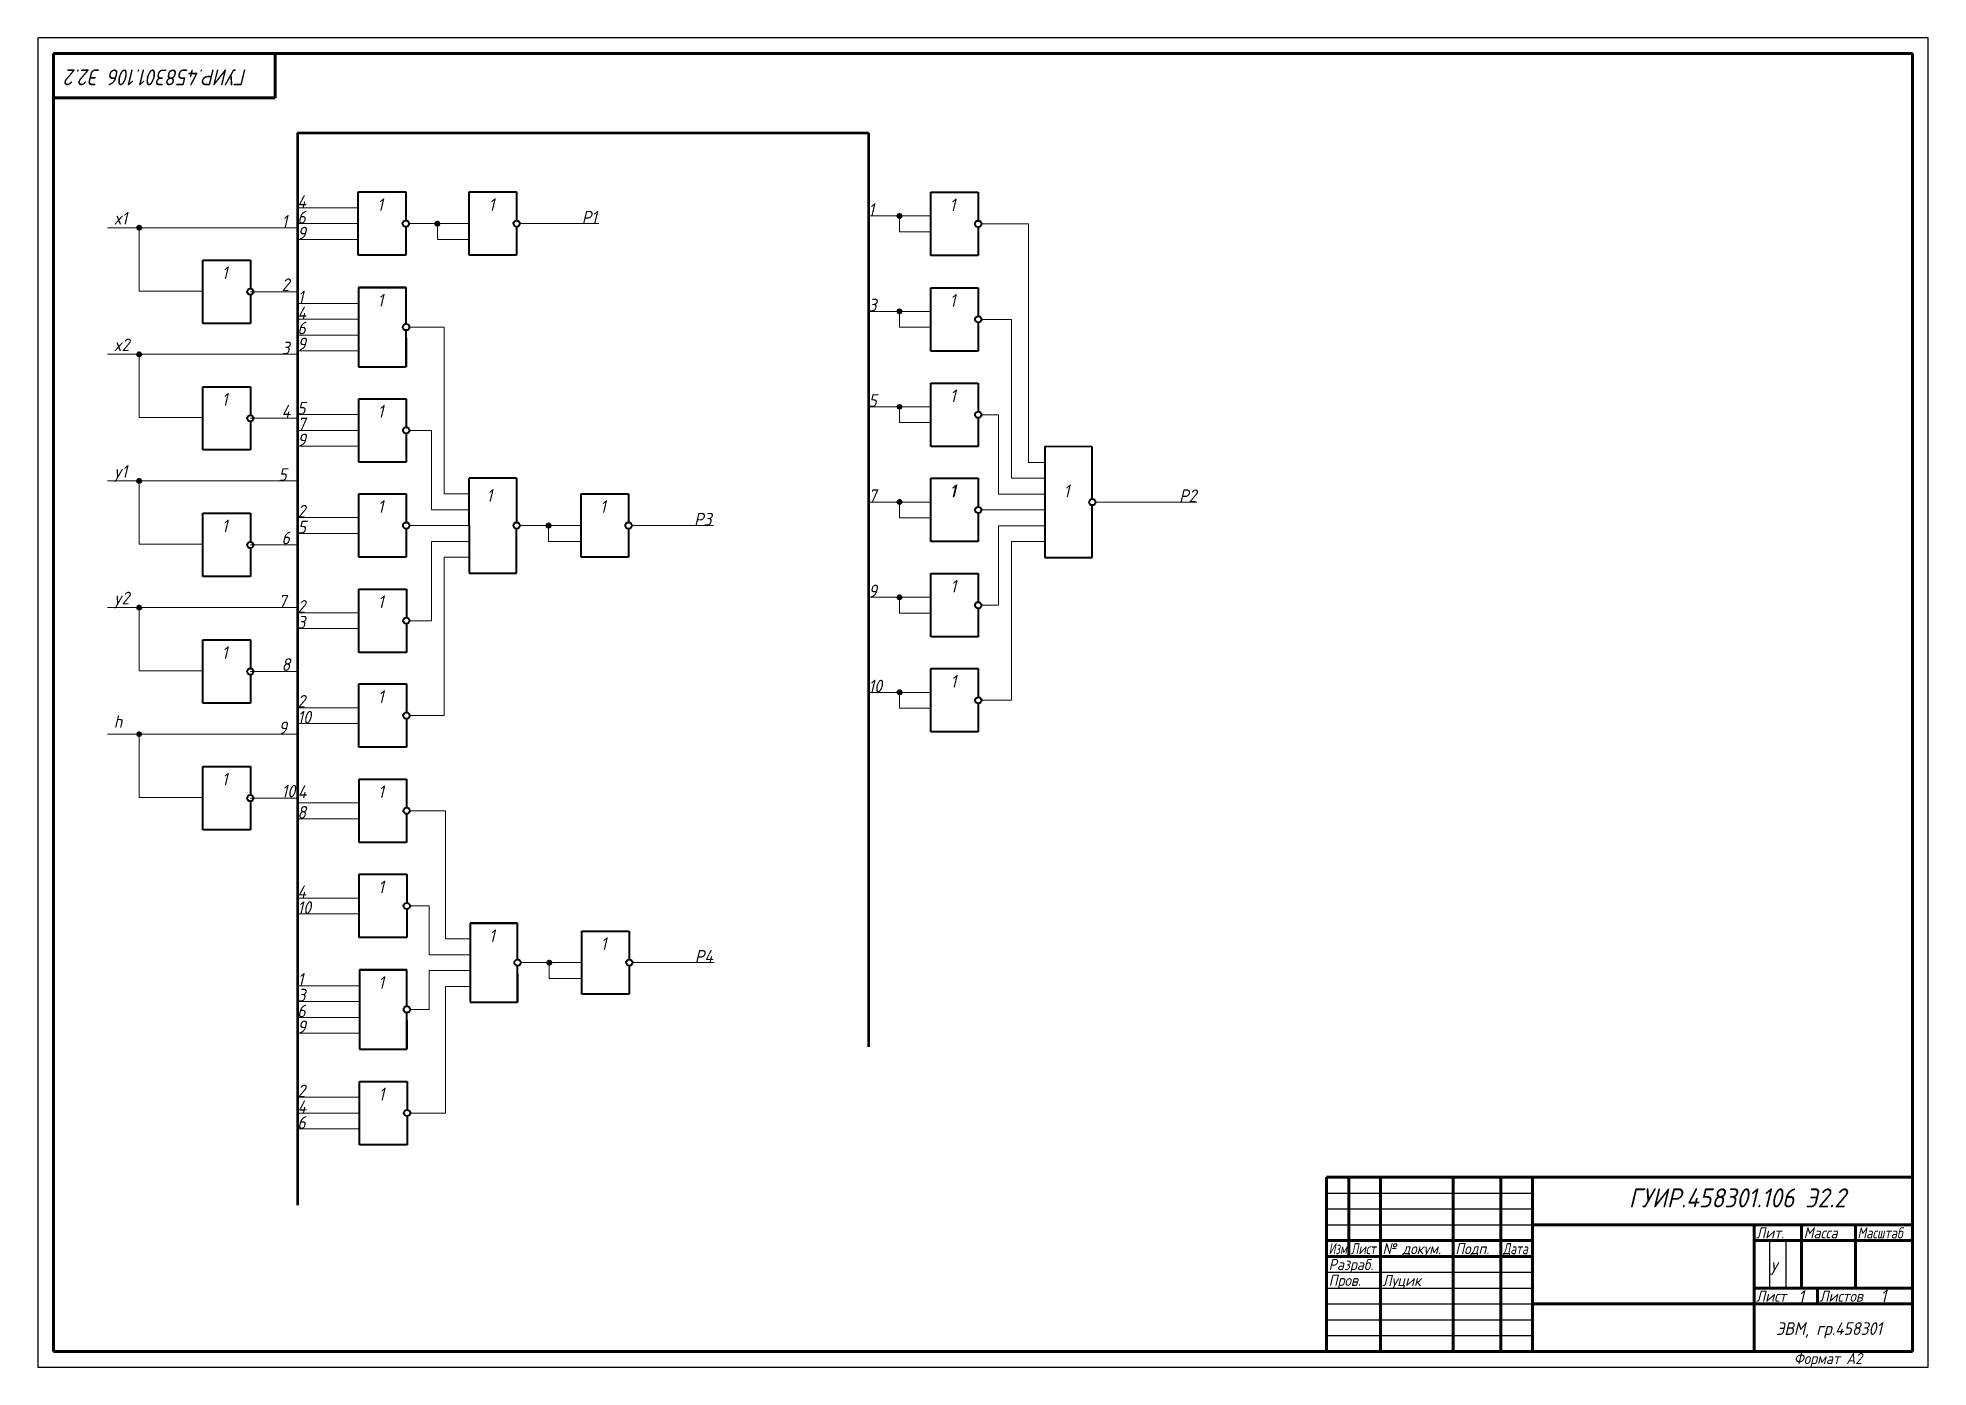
# Model space of a CAD drawing. Header units: millimetres. Extents: x 933 to 3512, y -240 to 1691.
# Drawn here: x 2389 to 2986, y 774 to 1194 of the extents above; entities that cross this region are included whole.
import ezdxf

# ---------------------------------------------------------------- set-up
doc = ezdxf.new("R2010")
doc.units = ezdxf.units.MM
doc.header["$LTSCALE"] = 0.5
doc.layers.get('0').update_dxf_attribs({"lineweight": 60})
doc.layers.get('Defpoints').update_dxf_attribs({"color": 5})
doc.layers.add('4-текст', color=7, linetype='Continuous', true_color=0x00ad00)
doc.layers.add('провода', color=122, linetype='Continuous', lineweight=15)
doc.layers.add('фигуры', color=7, linetype='Continuous', lineweight=40)
doc.styles.get("Standard").update_dxf_attribs({"font": 'isocpeui.ttf', "width": 0.9})

msp = doc.modelspace()

# ---------------------------------------------------------------- texts
at = {"lineweight": -3, "width": 0.9}
msp.add_text('Формат А2', height=3.5, dxfattribs=at).set_placement((2943.38, 774.88))
at = {"layer": '4-текст', "lineweight": -3}
for s, width, p in [('Лит.', 0.9, (2931.45, 814.58)), ('Масса', 0.9, (2946.45, 814.58)), ('Масштаб', 0.8, (2963.45, 814.58)), ('Изм.', 0.7, (2796.45, 809.58)), ('Лист', 0.75, (2803.45, 809.58)), ('№ докум.', 0.9, (2813.45, 809.58)), ('Подп.', 0.9, (2836.45, 809.58)), ('Дата', 0.75, (2851.45, 809.58)), ('Разраб.', 0.9, (2796.45, 804.58)), ('Пров.', 0.9, (2796.45, 799.58)), ('Луцик', 0.9, (2813.43, 799.52)), ('Лист', 0.9, (2931.45, 794.58)), ('Листов', 0.9, (2951.45, 794.58))]:
    msp.add_text(s, height=3.5, dxfattribs=dict(at, width=width)).set_placement(p)
at = {"layer": '4-текст', "width": 0.9}
for s, p in [('У', (2935.77, 803.08)), ('1', (2944.77, 794.19)), ('1', (2970.77, 794.4))]:
    msp.add_text(s, height=4, dxfattribs=at).set_placement(p)
at = {"layer": '4-текст', "insert": (2397.77, 1181.38), "char_height": 5, "attachment_point": 6, "rotation": 180}
msp.add_mtext_dynamic_manual_height_columns('ГУИР.458301.106 Э2.2', width=70, gutter_width=20, heights=[0], dxfattribs=at)
at = {"layer": '4-текст'}
for s, width, insert, char_height, attachment_point in [('ГУИР.458301.106 Э2.2', 84, (2959.77, 827.38), 6, 6), ('ЭВМ, гр.458301', 50, (2937.77, 788.08), 4, 1)]:
    msp.add_mtext_dynamic_manual_height_columns(s, width=width, gutter_width=20, heights=[0], dxfattribs=dict(at, insert=insert, char_height=char_height, attachment_point=attachment_point))
at = {"layer": 'фигуры', "width": 0.9}
for s, p in [('4', (2470.77, 1140.18)), ('1', (2495.99, 1139.18)), ('1', (2531.17, 1139.18)), ('1', (2651.1, 1137.6)), ('1', (2676.75, 1139.1)), ('x1', (2412.77, 1134.88)), ('1', (2465.77, 1133.88)), ('6', (2470.77, 1135.18)), ('9', (2470.77, 1130.18)), ('1', (2446.9, 1117.66)), ('2', (2465.77, 1113.88)), ('1', (2470.87, 1109.97)), ('1', (2496.09, 1108.97)), ('3', (2651.12, 1107.43)), ('1', (2676.8, 1108.93)), ('4', (2470.8, 1104.97)), ('x2', (2412.77, 1094.88)), ('6', (2470.77, 1100.17)), ('9', (2470.77, 1095.17)), ('3', (2465.77, 1093.88)), ('1', (2446.9, 1077.66)), ('5', (2651.12, 1077.29)), ('1', (2676.87, 1078.79)), ('4', (2465.77, 1073.88)), ('5', (2470.7, 1074.86)), ('1', (2496.12, 1073.86)), ('9', (2470.77, 1064.86)), ('7', (2470.77, 1069.86)), ('y1', (2412.77, 1054.88)), ('5', (2464.77, 1053.88)), ('1', (2530.5, 1047.29)), ('7', (2651.12, 1047.22)), ('1', (2676.77, 1048.72)), ('1', (2676.97, 1048.72)), ('1', (2712.77, 1048.72)), ('2', (2470.8, 1042.3)), ('1', (2496.13, 1043.8)), ('1', (2566.34, 1043.79)), ('1', (2446.9, 1037.66)), ('5', (2470.85, 1037.3)), ('6', (2465.77, 1033.88)), ('9', (2651.12, 1017.11)), ('1', (2677.02, 1018.61)), ('y2', (2412.77, 1014.88)), ('7', (2464.77, 1013.88)), ('2', (2470.77, 1012.23)), ('1', (2496.18, 1013.73)), ('3', (2470.72, 1007.23)), ('1', (2446.9, 997.66)), ('8', (2465.77, 993.88)), ('10', (2651.12, 987.09)), ('1', (2677.06, 988.59)), ('2', (2470.77, 982.25)), ('1', (2496.2, 983.75)), ('h', (2412.77, 975.88)), ('10', (2470.77, 977.25)), ('9', (2464.77, 973.88)), ('1', (2446.9, 957.66)), ('10', (2465.77, 953.88)), ('4', (2470.9, 953.66)), ('1', (2496.25, 953.68)), ('8', (2470.76, 947.18)), ('4', (2470.78, 922.1)), ('1', (2496.29, 923.6)), ('10', (2470.78, 917.1)), ('1', (2531.29, 908.19)), ('1', (2566.56, 905.69)), ('1', (2470.84, 894.41)), ('1', (2496.33, 893.41)), ('3', (2470.77, 889.41)), ('6', (2470.7, 884.41)), ('9', (2470.76, 879.41)), ('2', (2470.78, 859.17)), ('1', (2496.4, 858.17)), ('4', (2470.84, 854.17)), ('6', (2470.75, 849.17))]:
    msp.add_text(s, height=4, dxfattribs=at).set_placement(p)
at = {"layer": 'фигуры', "char_height": 4, "attachment_point": 1}
for s, insert in [('P1', (2560.59, 1139.18)), ('P2', (2749.26, 1051.19)), ('P3', (2596.07, 1043.79)), ('P4', (2596.29, 905.69))]:
    msp.add_mtext(s, dxfattribs=dict(at, insert=insert))

# ---------------------------------------------------------------- linework, layer by layer
for p, q in [((2393.77, 1188.88), (2393.77, 1174.88)), ((2463.77, 1174.88), (2463.77, 1188.88)), ((2393.77, 1174.88), (2463.77, 1174.88)), ((2930.77, 818.88), (2930.77, 813.88))]:
    msp.add_line(p, q)
at = {"lineweight": 40}
for p, q in [((2490.09, 1114.97), (2490.09, 1089.97)), ((2505.09, 1114.97), (2490.09, 1114.97)), ((2505.09, 1103.47), (2505.09, 1114.97)), ((2505.09, 1089.97), (2505.09, 1101.47)), ((2490.09, 1089.97), (2505.09, 1089.97)), ((2525.29, 914.19), (2525.29, 889.19)), ((2540.29, 914.19), (2525.29, 914.19)), ((2540.29, 902.69), (2540.29, 914.19)), ((2490.33, 899.41), (2490.33, 874.41)), ((2505.33, 899.41), (2490.33, 899.41)), ((2505.33, 887.91), (2505.33, 899.41)), ((2540.29, 889.19), (2540.29, 900.69)), ((2505.33, 874.41), (2505.33, 885.91)), ((2525.29, 889.19), (2540.29, 889.19)), ((2490.33, 874.41), (2505.33, 874.41))]:
    msp.add_line(p, q, dxfattribs=at)
at = {"lineweight": 60}
for p, q in [((2980.77, 833.88), (2795.77, 833.88)), ((2795.77, 778.88), (2795.77, 833.88)), ((2802.77, 833.88), (2802.77, 808.88)), ((2812.77, 778.88), (2812.77, 833.88)), ((2835.77, 833.88), (2835.77, 778.88)), ((2850.77, 778.88), (2850.77, 833.88)), ((2860.77, 833.88), (2860.77, 778.88)), ((2860.77, 818.88), (2980.77, 818.88)), ((2930.77, 778.88), (2930.77, 818.88)), ((2945.77, 818.88), (2945.77, 798.88)), ((2962.77, 798.88), (2962.77, 818.88)), ((2795.77, 813.88), (2860.77, 813.88)), ((2930.77, 813.88), (2980.77, 813.88)), ((2795.77, 808.88), (2860.77, 808.88)), ((2930.77, 798.88), (2980.77, 798.88)), ((2950.77, 793.88), (2950.77, 798.88)), ((2860.77, 793.88), (2980.77, 793.88))]:
    msp.add_line(p, q, dxfattribs=at)
at = {"lineweight": -3}
for p, q in [((2795.77, 828.88), (2860.77, 828.88)), ((2795.77, 823.88), (2860.77, 823.88)), ((2795.77, 818.88), (2860.77, 818.88)), ((2935.77, 798.88), (2935.77, 813.88)), ((2940.77, 813.88), (2940.77, 798.88)), ((2795.77, 803.88), (2860.77, 803.88)), ((2795.77, 798.88), (2860.77, 798.88)), ((2795.77, 793.88), (2860.77, 793.88)), ((2795.77, 788.88), (2860.77, 788.88)), ((2795.77, 783.88), (2860.77, 783.88))]:
    msp.add_line(p, q, dxfattribs=at)
for centre in [(2420.77, 1133.88), (2514.97, 1135.14), (2660.91, 1137.6), (2660.91, 1107.43), (2420.77, 1093.88), (2660.91, 1077.29), (2420.77, 1053.88), (2660.91, 1047.22), (2550.08, 1039.78), (2660.91, 1017.11), (2420.77, 1013.88), (2660.93, 987.09), (2420.77, 973.88), (2550.3, 901.68)]:
    msp.add_circle(centre, 0.5)
at = {"layer": 'Defpoints'}
for p, q in [((2985.77, 1193.88), (2388.77, 1193.88)), ((2388.77, 1193.88), (2388.77, 773.88)), ((2985.77, 773.88), (2985.77, 1193.88)), ((2388.77, 773.88), (2985.77, 773.88))]:
    msp.add_line(p, q, dxfattribs=at)
at = {"layer": 'провода'}
for p, q in [((2489.99, 1140.18), (2470.75, 1140.18)), ((2489.99, 1135.18), (2470.77, 1135.18)), ((2470.77, 1135.18), (2489.99, 1135.18)), ((2505.99, 1135.18), (2505.99, 1135.18)), ((2505.99, 1135.18), (2524.99, 1135.18)), ((2514.96, 1130.18), (2514.96, 1135.18)), ((2540.99, 1135.18), (2565.99, 1135.18)), ((2670.75, 1137.6), (2651.1, 1137.6)), ((2660.91, 1132.6), (2660.91, 1137.6)), ((2686.75, 1135.1), (2686.75, 1135.1)), ((2699.89, 1135.1), (2686.75, 1135.1)), ((2701.69, 1135.1), (2699.89, 1135.1)), ((2701.69, 1059.72), (2701.69, 1135.1)), ((2470.77, 1130.18), (2489.94, 1130.18)), ((2514.96, 1130.18), (2524.99, 1130.18)), ((2670.75, 1132.6), (2660.91, 1132.6)), ((2524.99, 1125.18), (2524.99, 1125.18)), ((2455.9, 1113.66), (2470.9, 1113.66)), ((2490.09, 1114.97), (2505.09, 1114.97)), ((2490.09, 1104.97), (2470.8, 1104.97)), ((2490.09, 1109.97), (2470.82, 1109.97)), ((2670.77, 1107.43), (2651.12, 1107.43)), ((2660.91, 1102.43), (2660.91, 1107.43)), ((2686.77, 1104.93), (2686.77, 1104.93)), ((2686.8, 1104.93), (2686.8, 1104.93)), ((2693.83, 1104.93), (2686.8, 1104.93)), ((2696.32, 1104.93), (2693.83, 1104.93)), ((2696.32, 1054.72), (2696.32, 1104.93)), ((2490.09, 1099.97), (2470.82, 1099.97)), ((2517.06, 1102.47), (2506.11, 1102.47)), ((2517.06, 1049.79), (2517.06, 1102.47)), ((2670.77, 1102.43), (2660.91, 1102.43)), ((2490.09, 1094.97), (2470.82, 1094.97)), ((2490.12, 1074.86), (2470.7, 1074.86)), ((2670.77, 1077.29), (2651.12, 1077.29)), ((2660.91, 1072.29), (2660.91, 1077.29)), ((2686.77, 1074.79), (2686.77, 1074.79)), ((2686.87, 1074.79), (2686.87, 1074.79)), ((2692.17, 1074.79), (2686.87, 1074.79)), ((2692.17, 1049.72), (2692.17, 1074.79)), ((2455.9, 1073.66), (2470.9, 1073.66)), ((2490.12, 1069.86), (2470.77, 1069.86)), ((2506.12, 1069.86), (2506.12, 1069.86)), ((2513.06, 1069.86), (2506.12, 1069.86)), ((2513.06, 1044.79), (2513.06, 1069.86)), ((2670.77, 1072.29), (2660.91, 1072.29)), ((2490.12, 1064.86), (2470.76, 1064.86)), ((2706.77, 1059.72), (2701.69, 1059.72)), ((2706.77, 1054.72), (2696.32, 1054.72)), ((2525, 1044.79), (2513.06, 1044.79)), ((2525, 1049.79), (2517.06, 1049.79)), ((2670.77, 1047.22), (2651.12, 1047.22)), ((2660.91, 1042.22), (2660.91, 1047.22)), ((2706.77, 1049.72), (2692.17, 1049.72)), ((2722.78, 1047.19), (2754.79, 1047.19)), ((2490.13, 1042.3), (2470.8, 1042.3)), ((2506.13, 1039.8), (2506.13, 1039.8)), ((2506.13, 1039.8), (2525, 1039.79)), ((2541, 1039.79), (2560.34, 1039.79)), ((2550.04, 1034.79), (2550.04, 1039.78)), ((2576.34, 1039.79), (2576.34, 1039.79)), ((2576.34, 1039.79), (2602.15, 1039.79)), ((2670.77, 1042.22), (2660.91, 1042.22)), ((2686.77, 1044.72), (2686.77, 1044.72)), ((2686.77, 1044.72), (2706.77, 1044.72)), ((2693.83, 1044.72), (2686.77, 1044.72)), ((2706.77, 1039.72), (2692.17, 1039.72)), ((2692.17, 1039.72), (2692.17, 1014.61)), ((2455.9, 1033.66), (2470.9, 1033.66)), ((2490.13, 1037.3), (2470.85, 1037.3)), ((2525, 1034.79), (2513.06, 1034.79)), ((2513.06, 1034.79), (2513.06, 1009.73)), ((2560.34, 1034.79), (2550.04, 1034.79)), ((2706.77, 1034.72), (2696.32, 1034.72)), ((2696.32, 1034.72), (2696.32, 984.59)), ((2525, 1029.79), (2517.06, 1029.79)), ((2517.06, 1029.79), (2517.06, 979.75)), ((2670.77, 1017.11), (2651.12, 1017.11)), ((2660.91, 1012.11), (2660.91, 1017.11)), ((2490.18, 1012.23), (2470.72, 1012.23)), ((2506.18, 1009.73), (2506.18, 1009.73)), ((2513.06, 1009.73), (2506.18, 1009.73)), ((2670.77, 1012.11), (2660.91, 1012.11)), ((2686.77, 1014.61), (2686.77, 1014.61)), ((2687.02, 1014.61), (2687.02, 1014.61)), ((2692.17, 1014.61), (2687.02, 1014.61)), ((2490.18, 1007.23), (2470.72, 1007.23)), ((2455.9, 993.66), (2470.9, 993.66)), ((2670.77, 987.09), (2651.12, 987.09)), ((2660.93, 982.09), (2660.93, 987.09)), ((2490.2, 982.25), (2470.59, 982.25)), ((2506.2, 979.75), (2506.2, 979.75)), ((2517.06, 979.75), (2506.2, 979.75)), ((2670.77, 982.09), (2660.93, 982.09)), ((2686.77, 984.59), (2686.77, 984.59)), ((2687.06, 984.59), (2687.06, 984.59)), ((2696.32, 984.59), (2687.06, 984.59)), ((2490.2, 977.25), (2470.59, 977.25)), ((2455.9, 953.66), (2470.9, 953.66)), ((2490.25, 952.18), (2470.79, 952.18)), ((2506.25, 949.68), (2506.25, 949.68)), ((2517.51, 949.68), (2506.25, 949.68)), ((2517.51, 909.19), (2517.51, 949.68)), ((2490.25, 947.18), (2470.76, 947.18)), ((2490.29, 922.1), (2470.78, 922.1)), ((2506.29, 919.6), (2506.29, 919.6)), ((2512.32, 919.6), (2506.29, 919.6)), ((2512.32, 904.19), (2512.32, 919.6)), ((2490.29, 917.1), (2470.78, 917.1)), ((2525.29, 914.19), (2540.29, 914.19)), ((2520.15, 909.19), (2517.51, 909.19)), ((2525.29, 909.19), (2520.15, 909.19)), ((2520.35, 904.19), (2512.32, 904.19)), ((2525.29, 904.19), (2520.35, 904.19)), ((2541.22, 901.69), (2560.56, 901.69)), ((2550.26, 896.69), (2550.26, 901.69)), ((2576.56, 901.69), (2576.56, 901.69)), ((2576.56, 901.69), (2602.37, 901.69)), ((2490.33, 899.41), (2505.33, 899.41)), ((2520.05, 899.19), (2512.32, 899.19)), ((2512.32, 899.19), (2512.32, 886.91)), ((2525.29, 899.19), (2520.05, 899.19)), ((2560.56, 896.69), (2550.26, 896.69)), ((2490.33, 894.41), (2470.84, 894.41)), ((2520.65, 894.19), (2517.51, 894.19)), ((2517.51, 894.19), (2517.51, 854.17)), ((2525.29, 894.19), (2520.65, 894.19)), ((2490.33, 889.41), (2470.7, 889.41)), ((2490.33, 884.41), (2470.7, 884.41)), ((2512.32, 886.91), (2506.33, 886.91)), ((2490.33, 879.41), (2470.76, 879.41)), ((2490.4, 859.17), (2470.78, 859.17)), ((2490.4, 854.17), (2470.84, 854.17)), ((2506.4, 854.17), (2506.4, 854.17)), ((2517.51, 854.17), (2506.4, 854.17)), ((2490.4, 849.17), (2470.75, 849.17))]:
    msp.add_line(p, q, dxfattribs=at)
at = {"layer": 'провода', "lineweight": 15}
for p, q in [((2470.77, 1133.88), (2410.77, 1133.88)), ((2420.77, 1133.88), (2420.77, 1113.88)), ((2420.77, 1113.88), (2440.77, 1113.88)), ((2470.77, 1093.88), (2410.77, 1093.88)), ((2420.77, 1093.88), (2420.77, 1073.88)), ((2420.77, 1073.88), (2440.77, 1073.88)), ((2470.77, 1053.88), (2410.77, 1053.88)), ((2420.77, 1053.88), (2420.77, 1033.88)), ((2420.77, 1033.88), (2440.77, 1033.88)), ((2470.77, 1013.88), (2410.77, 1013.88)), ((2420.77, 1013.88), (2420.77, 993.88)), ((2420.77, 993.88), (2440.77, 993.88)), ((2470.77, 973.88), (2410.77, 973.88)), ((2420.77, 973.88), (2420.77, 953.88)), ((2420.77, 953.88), (2440.77, 953.88))]:
    msp.add_line(p, q, dxfattribs=at)
at = {"layer": 'фигуры', "lineweight": 60}
for p, q in [((2393.77, 778.88), (2393.77, 1188.88)), ((2393.77, 1188.88), (2965.77, 1188.88)), ((2965.77, 1188.88), (2980.77, 1188.88)), ((2980.77, 1188.88), (2980.77, 778.88)), ((2980.77, 778.88), (2393.77, 778.88))]:
    msp.add_line(p, q, dxfattribs=at)
at = {"layer": 'фигуры', "lineweight": 50}
for p, q in [((2470.77, 1163.88), (2470.77, 825.03)), ((2470.77, 1163.88), (2651.1, 1163.88)), ((2651.1, 1163.88), (2651.1, 875.05))]:
    msp.add_line(p, q, dxfattribs=at)
at = {"layer": 'фигуры', "lineweight": 40}
for p, q in [((2489.99, 1145.18), (2504.99, 1145.18)), ((2489.99, 1125.18), (2489.99, 1145.18)), ((2504.99, 1145.18), (2504.99, 1136.18)), ((2524.99, 1145.18), (2539.99, 1145.18)), ((2524.99, 1125.18), (2524.99, 1145.18)), ((2539.99, 1145.18), (2539.99, 1136.18)), ((2670.75, 1145.1), (2685.75, 1145.1)), ((2670.75, 1125.1), (2670.75, 1145.1)), ((2685.75, 1145.1), (2685.75, 1136.1)), ((2504.99, 1134.18), (2504.99, 1125.18)), ((2539.99, 1134.18), (2539.99, 1125.18)), ((2685.75, 1134.1), (2685.75, 1125.1)), ((2440.9, 1123.66), (2455.9, 1123.66)), ((2440.9, 1103.66), (2440.9, 1123.66)), ((2455.9, 1123.66), (2455.9, 1114.66)), ((2504.99, 1125.18), (2489.99, 1125.18)), ((2539.99, 1125.18), (2524.99, 1125.18)), ((2685.75, 1125.1), (2670.75, 1125.1)), ((2455.9, 1112.66), (2455.9, 1103.66)), ((2490.09, 1114.97), (2505.09, 1114.97)), ((2670.77, 1114.93), (2685.77, 1114.93)), ((2670.77, 1094.93), (2670.77, 1114.93)), ((2685.77, 1114.93), (2685.77, 1105.93)), ((2455.9, 1103.66), (2440.9, 1103.66)), ((2505.09, 1098.97), (2505.09, 1089.97)), ((2685.77, 1103.93), (2685.77, 1094.93)), ((2685.77, 1094.93), (2670.77, 1094.93)), ((2440.9, 1083.66), (2455.9, 1083.66)), ((2440.9, 1063.66), (2440.9, 1083.66)), ((2455.9, 1083.66), (2455.9, 1074.66)), ((2670.77, 1084.79), (2685.77, 1084.79)), ((2670.77, 1064.79), (2670.77, 1084.79)), ((2685.77, 1084.79), (2685.77, 1075.79)), ((2490.12, 1079.86), (2505.12, 1079.86)), ((2490.12, 1059.86), (2490.12, 1079.86)), ((2505.12, 1079.86), (2505.12, 1070.86)), ((2455.9, 1072.66), (2455.9, 1063.66)), ((2505.12, 1068.86), (2505.12, 1059.86)), ((2685.77, 1073.79), (2685.77, 1064.79)), ((2455.9, 1063.66), (2440.9, 1063.66)), ((2685.77, 1064.79), (2670.77, 1064.79)), ((2706.77, 1064.72), (2706.77, 1029.72)), ((2721.78, 1064.69), (2706.77, 1064.72)), ((2721.78, 1048.19), (2721.78, 1064.69)), ((2505.12, 1059.86), (2490.12, 1059.86)), ((2670.77, 1054.72), (2685.77, 1054.72)), ((2670.77, 1034.72), (2670.77, 1054.72)), ((2685.77, 1054.72), (2685.77, 1045.72)), ((2490.13, 1049.8), (2505.13, 1049.8)), ((2490.13, 1029.8), (2490.13, 1049.8)), ((2505.13, 1049.8), (2505.13, 1040.8)), ((2560.34, 1049.79), (2575.34, 1049.79)), ((2560.34, 1029.79), (2560.34, 1049.79)), ((2575.34, 1049.79), (2575.34, 1040.79)), ((2721.77, 1029.72), (2721.78, 1046.19)), ((2440.9, 1043.66), (2455.9, 1043.66)), ((2440.9, 1023.66), (2440.9, 1043.66)), ((2455.9, 1043.66), (2455.9, 1034.66)), ((2505.13, 1038.8), (2505.13, 1029.8)), ((2575.34, 1038.79), (2575.34, 1029.79)), ((2685.77, 1043.72), (2685.77, 1034.72)), ((2685.77, 1034.72), (2670.77, 1034.72)), ((2455.9, 1032.66), (2455.9, 1023.66)), ((2505.13, 1029.8), (2490.13, 1029.8)), ((2575.34, 1029.79), (2560.34, 1029.79)), ((2706.77, 1029.72), (2721.77, 1029.72)), ((2455.9, 1023.66), (2440.9, 1023.66)), ((2670.77, 1024.61), (2685.77, 1024.61)), ((2670.77, 1004.61), (2670.77, 1024.61)), ((2685.77, 1024.61), (2685.77, 1015.61)), ((2490.18, 1019.73), (2505.18, 1019.73)), ((2490.18, 999.73), (2490.18, 1019.73)), ((2505.18, 1019.73), (2505.18, 1010.73)), ((2685.77, 1013.61), (2685.77, 1004.61)), ((2440.9, 1003.66), (2455.9, 1003.66)), ((2440.9, 983.66), (2440.9, 1003.66)), ((2455.9, 1003.66), (2455.9, 994.66)), ((2505.18, 1008.73), (2505.18, 999.73)), ((2685.77, 1004.61), (2670.77, 1004.61)), ((2505.18, 999.73), (2490.18, 999.73)), ((2455.9, 992.66), (2455.9, 983.66)), ((2670.77, 994.59), (2685.77, 994.59)), ((2670.77, 974.59), (2670.77, 994.59)), ((2685.77, 994.59), (2685.77, 985.59)), ((2490.2, 989.75), (2505.2, 989.75)), ((2490.2, 969.75), (2490.2, 989.75)), ((2505.2, 989.75), (2505.2, 980.75)), ((2455.9, 983.66), (2440.9, 983.66)), ((2685.77, 983.59), (2685.77, 974.59)), ((2505.2, 978.75), (2505.2, 969.75)), ((2685.77, 974.59), (2670.77, 974.59)), ((2505.2, 969.75), (2490.2, 969.75)), ((2440.9, 963.66), (2455.9, 963.66)), ((2440.9, 943.66), (2440.9, 963.66)), ((2455.9, 963.66), (2455.9, 954.66)), ((2490.25, 959.68), (2505.25, 959.68)), ((2490.25, 939.68), (2490.25, 959.68)), ((2505.25, 959.68), (2505.25, 950.68)), ((2455.9, 952.66), (2455.9, 943.66)), ((2455.9, 943.66), (2440.9, 943.66)), ((2505.25, 948.68), (2505.25, 939.68)), ((2505.25, 939.68), (2490.25, 939.68)), ((2490.29, 929.6), (2505.29, 929.6)), ((2490.29, 909.6), (2490.29, 929.6)), ((2505.29, 929.6), (2505.29, 920.6)), ((2505.29, 918.6), (2505.29, 909.6)), ((2525.29, 914.19), (2540.29, 914.19)), ((2505.29, 909.6), (2490.29, 909.6)), ((2560.56, 911.69), (2575.56, 911.69)), ((2560.56, 891.69), (2560.56, 911.69)), ((2575.56, 911.69), (2575.56, 902.69)), ((2490.33, 899.41), (2505.33, 899.41)), ((2540.29, 898.19), (2540.29, 889.19)), ((2575.56, 900.69), (2575.56, 891.69)), ((2575.56, 891.69), (2560.56, 891.69)), ((2505.33, 883.41), (2505.33, 874.41)), ((2490.4, 864.17), (2505.4, 864.17)), ((2490.4, 844.17), (2490.4, 864.17)), ((2505.4, 864.17), (2505.4, 855.17)), ((2505.4, 853.17), (2505.4, 844.17)), ((2505.4, 844.17), (2490.4, 844.17))]:
    msp.add_line(p, q, dxfattribs=at)
at = {"layer": 'фигуры'}
for p, q in [((2525, 1039.79), (2525, 1054.79)), ((2540, 1054.79), (2525, 1054.79)), ((2540, 1054.79), (2540, 1040.79)), ((2525, 1039.79), (2525, 1024.79)), ((2540, 1024.79), (2540, 1038.79)), ((2525, 1024.79), (2540, 1024.79))]:
    msp.add_line(p, q, dxfattribs=at)
at = {"layer": 'фигуры', "lineweight": 40}
for centre in [(2504.99, 1135.18), (2539.99, 1135.18), (2685.75, 1135.1), (2455.9, 1113.66), (2685.77, 1104.93), (2505.09, 1102.47), (2455.9, 1073.66), (2685.77, 1074.79), (2505.12, 1069.86), (2685.77, 1044.72), (2721.78, 1047.19), (2505.13, 1039.8), (2540, 1039.79), (2575.34, 1039.79), (2455.9, 1033.66), (2685.77, 1014.61), (2505.18, 1009.73), (2455.9, 993.66), (2685.77, 984.59), (2505.2, 979.75), (2455.9, 953.66), (2505.25, 949.68), (2505.29, 919.6), (2540.29, 901.69), (2575.56, 901.69), (2505.33, 886.91), (2505.4, 854.17)]:
    msp.add_circle(centre, 1, dxfattribs=at)

msp.set_redraw_order([(e.dxf.handle, doc.entitydb.next_handle()) for e in msp.query("TEXT MTEXT ATTDEF DIMENSION ARC_DIMENSION")])  # texts and dimensions are drawn at this point

doc.saveas('drawing.dxf')
